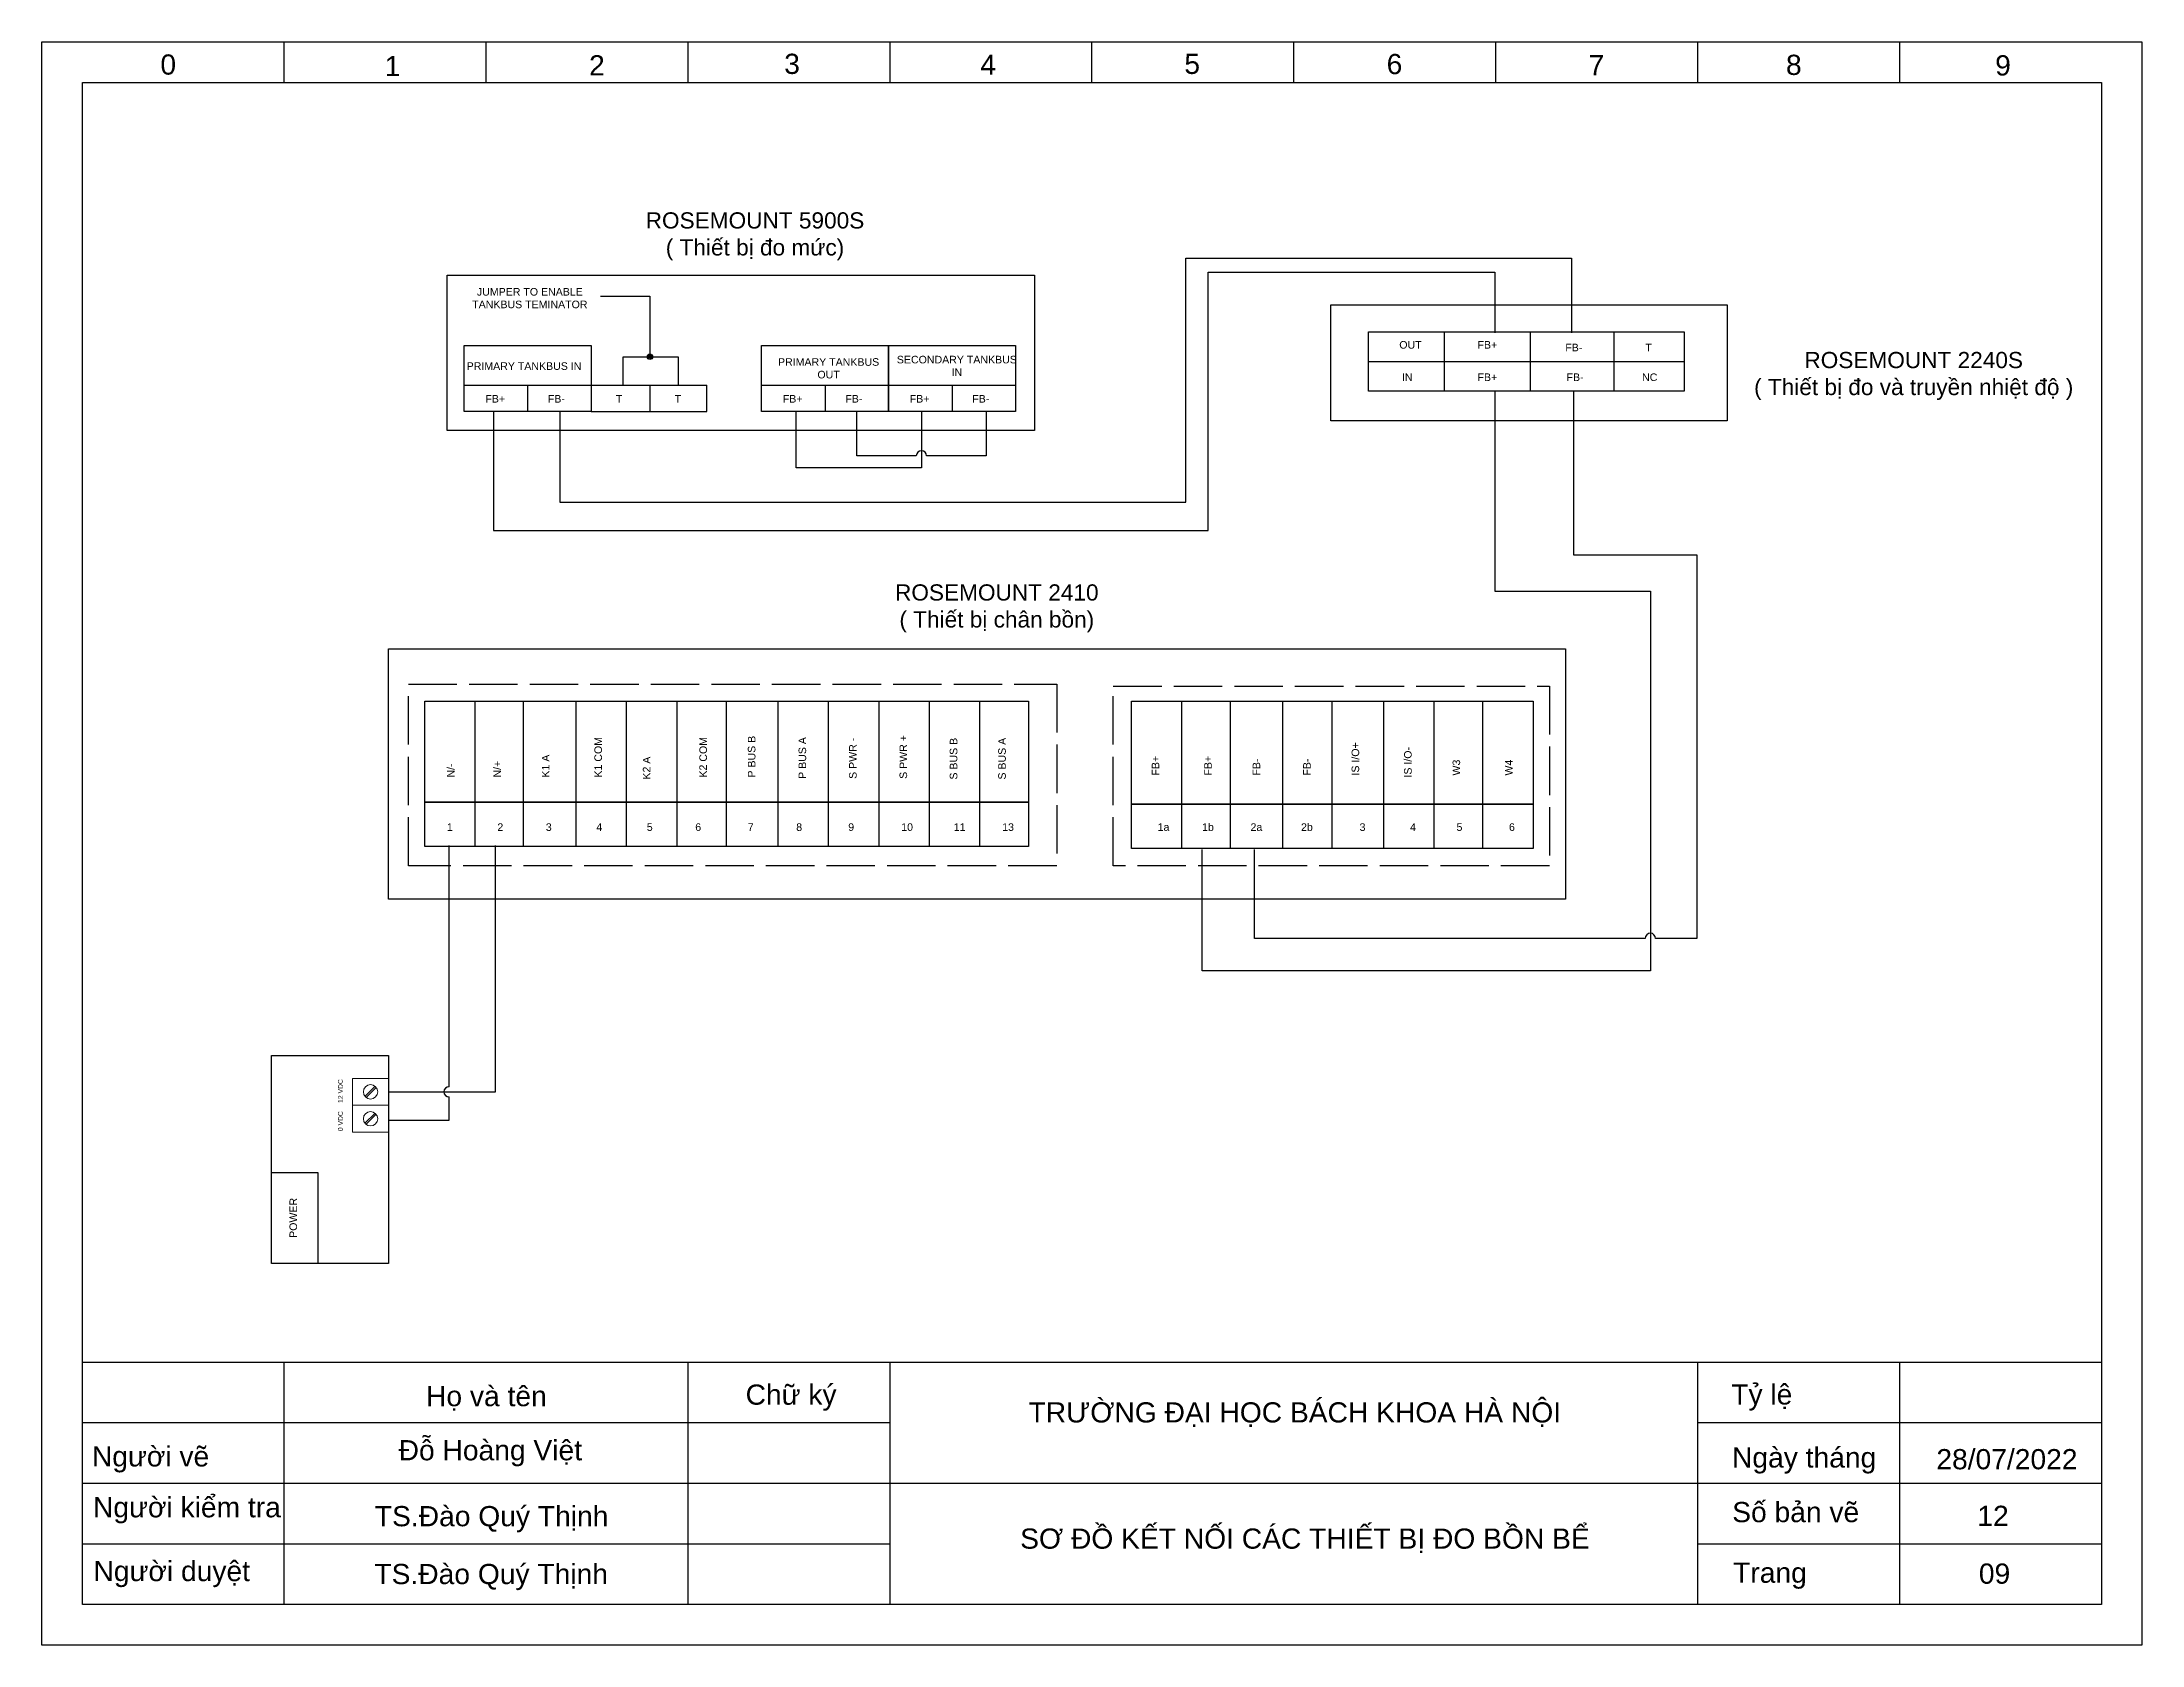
# Model space of a CAD drawing. Header units: inches. Extents: x 1923212 to 1925881, y 1073103 to 1074593.
# Drawn here: x 1924589 to 1925109, y 1073103 to 1073500 of the extents above; entities that cross this region are included whole.
import ezdxf

# ---------------------------------------------------------------- set-up
doc = ezdxf.new("R2010")
doc.units = ezdxf.units.IN
doc.header["$MEASUREMENT"] = 0
doc.linetypes.add('ACAD_ISO02W100', pattern=[15, 12, -3])
doc.linetypes.add('CONTINOUS', pattern=[0])
for name, color, linetype, lineweight in [('11', 7, 'CONTINOUS', 5), ('Net chu', 240, 'Continuous', 25), ('Net gach', 7, 'ACAD_ISO02W100', 25), ('Net vien', 5, 'Continuous', 25), ('P', 250, 'Continuous', 9)]:
    doc.layers.add(name, color=color, linetype=linetype, lineweight=lineweight)
doc.layers.add('SYMS', color=7, linetype='Continuous')
doc.layers.add('YEL_14_THHN', color=2, linetype='Continuous')
doc.styles.get("Standard").update_dxf_attribs({"font": 'arial.ttf'})

msp = doc.modelspace()

# ---------------------------------------------------------------- texts
at = {"color": 150, "attachment_point": 1}
for s, width, heights, insert, char_height in [('\\pxqc;ROSEMOUNT 5900S \\P( Thiết bị đo mức)', 54.0568, [0], (1924738.72, 1073457.77), 4.0084), ('\\pxqc;JUMPER TO ENABLE TANKBUS TEMINATOR', 34.1418, [0], (1924692.93, 1073439.02), 1.8767), ('OUT', 6.1068, [0], (1924925.29, 1073425.89), 1.877), ('FB+', 6.1068, [0], (1924944.66, 1073425.89), 1.877), ('PRIMARY TANKBUS IN', 29.997, [0], (1924694.36, 1073420.62), 1.8767), ('PRIMARY TANKBUS IN', 29.997, [0], (1924694.36, 1073420.62), 1.8767), ('\\pxqc;PRIMARY TANKBUS OUT', 28.8536, [0], (1924769.55, 1073421.64), 1.8767), ('\\pxqc;SECONDARY TANKBUS IN', 29.997, [5.05], (1924800.74, 1073422.23), 1.8767), ('FB-', 6.1068, [0], (1924966.4, 1073425.22), 1.877), ('T', 6.1068, [0], (1924986.22, 1073425.22), 1.88), ('\\pxqc;ROSEMOUNT 2240S \\P( Thiết bị đo và truyền nhiệt độ )', 79.0141, [0], (1925013.16, 1073423.19), 4.0084), ('IN', 6.1068, [0], (1924925.95, 1073417.87), 1.877), ('FB+', 6.1068, [0], (1924944.66, 1073417.87), 1.877), ('FB-', 6.1068, [0], (1924966.71, 1073417.87), 1.877), ('NC', 6.1068, [0], (1924985.41, 1073417.87), 1.877), ('FB+', 6.1068, [0], (1924698.98, 1073412.52), 1.877), ('FB+', 6.1068, [0], (1924698.98, 1073412.52), 1.877), ('FB-', 6.1068, [0], (1924714.46, 1073412.52), 1.877), ('FB-', 6.1068, [0], (1924714.46, 1073412.52), 1.877), ('T', 6.1068, [0], (1924731.31, 1073412.52), 1.88), ('T', 6.1068, [0], (1924745.85, 1073412.52), 1.88), ('FB+', 6.1068, [0], (1924772.64, 1073412.52), 1.877), ('FB-', 6.1068, [0], (1924788.12, 1073412.52), 1.877), ('FB+', 6.1068, [0], (1924804.07, 1073412.52), 1.877), ('FB-', 6.1068, [0], (1924819.55, 1073412.52), 1.877), ('\\pxqc;ROSEMOUNT 2410 \\P( Thiết bị chân bồn)', 55.4743, [0], (1924797.89, 1073365.63), 4.0084), ('1', 6.1068, [0], (1924689.46, 1073306.45), 1.88), ('2', 6.1068, [0], (1924701.96, 1073306.45), 1.88), ('3', 6.1068, [0], (1924713.96, 1073306.45), 1.88), ('4', 6.1068, [0], (1924726.46, 1073306.45), 1.88), ('5', 6.1068, [0], (1924738.96, 1073306.45), 1.88), ('6', 6.1068, [0], (1924750.96, 1073306.45), 1.88), ('7', 6.1068, [0], (1924763.96, 1073306.45), 1.88), ('8', 6.1068, [0], (1924775.96, 1073306.45), 1.88), ('9', 6.1068, [0], (1924788.84, 1073306.45), 1.88), ('10', 6.1068, [0], (1924801.96, 1073306.45), 1.877), ('11', 6.1068, [0], (1924814.96, 1073306.45), 1.877), ('13', 6.1068, [0], (1924826.96, 1073306.45), 1.877), ('1a', 6.1068, [0], (1924865.46, 1073306.45), 1.877), ('1b', 6.1068, [0], (1924876.46, 1073306.45), 1.877), ('2a', 6.1068, [0], (1924888.46, 1073306.45), 1.877), ('2b', 6.1068, [0], (1924900.96, 1073306.45), 1.877), ('3', 6.1068, [0], (1924915.46, 1073306.45), 1.88), ('4', 6.1068, [0], (1924927.96, 1073306.45), 1.88), ('5', 6.1068, [0], (1924939.46, 1073306.45), 1.88), ('6', 6.1068, [0], (1924952.46, 1073306.45), 1.88)]:
    msp.add_mtext_dynamic_manual_height_columns(s, width=width, gutter_width=23.46, heights=heights, dxfattribs=dict(at, insert=insert, char_height=char_height))
at = {"color": 150, "attachment_point": 1, "rotation": 90}
for s, width, insert, char_height in [('K1 COM', 11.8941, (1924725.98, 1073317.78), 1.877), ('K2 COM', 11.8941, (1924751.98, 1073317.78), 1.877), ('P BUS B', 11.9141, (1924763.98, 1073317.78), 1.877), ('P BUS A', 11.9141, (1924776.54, 1073317.45), 1.877), ('S PWR -', 11.9141, (1924789.04, 1073317.45), 1.877), ('S PWR +', 11.9141, (1924801.54, 1073317.45), 1.877), ('S BUS B', 11.9141, (1924813.98, 1073317.28), 1.877), ('S BUS A', 11.9141, (1924825.98, 1073317.28), 1.877), ('N/+', 6.1068, (1924700.98, 1073317.78), 1.877), ('K1 A', 6.1068, (1924712.98, 1073317.78), 1.877), ('K2 A', 6.1068, (1924737.98, 1073317.28), 1.877), ('FB+', 6.1068, (1924863.98, 1073318.28), 1.877), ('FB+', 6.1068, (1924876.98, 1073318.28), 1.877), ('FB-', 6.1068, (1924888.98, 1073318.28), 1.877), ('FB-', 6.1068, (1924901.48, 1073318.28), 1.877), ('IS I/O+', 11.2722, (1924913.48, 1073318.28), 1.877), ('IS I/O-', 11.2722, (1924926.48, 1073317.78), 1.877), ('W3', 6.1068, (1924938.48, 1073318.28), 1.877), ('W4', 6.1068, (1924951.48, 1073318.28), 1.877), ('N/-', 6.1068, (1924689.48, 1073317.78), 1.877), ('12 VDC', 9.4868, (1924662.49, 1073237.21), 1.2), ('0 VDC', 9.4868, (1924662.49, 1073230.21), 1.2), ('POWER ', 11.8941, (1924650.48, 1073203.78), 1.877)]:
    msp.add_mtext_dynamic_manual_height_columns(s, width=width, gutter_width=23.46, heights=[0], dxfattribs=dict(at, insert=insert, char_height=char_height))
at = {"layer": 'Net chu', "char_height": 5, "attachment_point": 1}
for s, width, insert in [('0', 5.5431, (1924618.52, 1073496.87)), ('1', 5.5431, (1924674.06, 1073496.49)), ('2', 5.5431, (1924724.67, 1073496.68)), ('3', 5.5431, (1924772.99, 1073497.04)), ('4', 5.5431, (1924821.55, 1073496.84)), ('5', 5.5431, (1924872.07, 1073497.04)), ('6', 5.5431, (1924922.16, 1073496.99)), ('7', 5.5431, (1924972.17, 1073496.73)), ('8', 5.5431, (1925021.04, 1073496.79)), ('9', 5.5431, (1925072.85, 1073496.66)), ('\\pxqc;Họ và tên', 58.6836, (1924669.9, 1073167.09)), ('\\pxqc;Chữ ký', 33.3231, (1924758.03, 1073167.46)), ('\\pxql;Tỷ lệ', 33.3231, (1925007.49, 1073167.51)), ('\\pxqc;TRƯỜNG ĐẠI HỌC BÁCH KHOA HÀ NỘI', 142.8898, (1924827.98, 1073163.06)), ('\\pxql;Người vẽ', 41.5076, (1924601.56, 1073152.17)), ('\\pxqc;Đỗ Hoàng Việt', 92.8933, (1924653.77, 1073153.69)), ('\\pxql;Ngày tháng', 36.6969, (1925007.68, 1073151.9)), ('28/07/2022', 6.1952, (1925058.28, 1073151.47)), ('Người kiểm tra', 49.6065, (1924601.83, 1073139.57)), ('\\pxqc;TS.Đào Quý Thịnh', 58.5505, (1924671.26, 1073137.36)), ('\\pxql;Số bản vẽ', 33.3231, (1925007.73, 1073138.37)), ('12', 6.1952, (1925068.43, 1073137.44)), ('SƠ ĐỒ KẾT NỐI CÁC THIẾT BỊ ĐO BỒN BỂ', 146.174, (1924831.41, 1073131.8)), ('\\pxql;Người duyệt', 41.5076, (1924601.95, 1073123.77)), ('\\pxqc;TS.Đào Quý Thịnh', 58.5505, (1924671.15, 1073123.03)), ('\\pxql;Trang', 33.3231, (1925007.96, 1073123.36)), ('09', 6.1952, (1925068.81, 1073123.13))]:
    msp.add_mtext_dynamic_manual_height_columns(s, width=width, gutter_width=25, heights=[0], dxfattribs=dict(at, insert=insert))

# ---------------------------------------------------------------- blocks, each defined once
blk = doc.blocks.new('WDDOT')
for radius in [0.72, 0.449, 0.223]:
    blk.add_circle((0, 0), radius)

# ---------------------------------------------------------------- linework, layer by layer
for p, q in [((1924727.52, 1073437.02), (1924739.72, 1073437.02)), ((1924739.72, 1073437.02), (1924739.72, 1073422)), ((1924936.37, 1073428.15), (1924936.37, 1073413.45)), ((1924957.74, 1073428.15), (1924957.74, 1073413.45)), ((1924978.45, 1073428.15), (1924978.45, 1073413.45)), ((1924733.15, 1073414.96), (1924733.15, 1073422)), ((1924733.15, 1073422), (1924746.76, 1073422)), ((1924746.76, 1073422), (1924746.76, 1073414.96)), ((1924917.66, 1073420.8), (1924995.82, 1073420.8)), ((1924693.74, 1073414.96), (1924725.17, 1073414.96)), ((1924693.74, 1073414.96), (1924725.17, 1073414.96)), ((1924709.46, 1073414.96), (1924709.46, 1073408.4)), ((1924709.46, 1073414.96), (1924709.46, 1073408.4)), ((1924725.17, 1073414.96), (1924753.79, 1073414.96)), ((1924739.72, 1073414.96), (1924739.72, 1073408.4)), ((1924753.79, 1073408.4), (1924753.79, 1073414.96)), ((1924767.4, 1073414.96), (1924798.83, 1073414.96)), ((1924783.12, 1073414.96), (1924783.12, 1073408.4)), ((1924798.83, 1073414.96), (1924830.27, 1073414.96)), ((1924814.55, 1073414.96), (1924814.55, 1073408.4)), ((1924725.17, 1073408.4), (1924753.79, 1073408.4)), ((1924696.46, 1073300.68), (1924696.46, 1073336.68)), ((1924708.46, 1073300.68), (1924708.46, 1073336.68)), ((1924721.46, 1073300.68), (1924721.46, 1073336.68)), ((1924733.96, 1073300.68), (1924733.96, 1073336.68)), ((1924746.46, 1073300.68), (1924746.46, 1073336.68)), ((1924758.71, 1073300.68), (1924758.71, 1073336.68)), ((1924771.46, 1073300.68), (1924771.46, 1073336.68)), ((1924783.96, 1073300.68), (1924783.96, 1073336.68)), ((1924796.46, 1073300.68), (1924796.46, 1073336.68)), ((1924808.96, 1073300.68), (1924808.96, 1073336.68)), ((1924821.46, 1073300.68), (1924821.46, 1073336.68)), ((1924871.46, 1073300.18), (1924871.46, 1073336.68)), ((1924883.46, 1073300.18), (1924883.46, 1073336.68)), ((1924896.46, 1073300.18), (1924896.46, 1073336.68)), ((1924908.71, 1073300.18), (1924908.71, 1073336.68)), ((1924921.46, 1073300.18), (1924921.46, 1073336.68)), ((1924933.96, 1073300.18), (1924933.96, 1073336.68)), ((1924945.96, 1073300.18), (1924945.96, 1073336.68)), ((1924645.99, 1073219.95), (1924645.99, 1073219.95)), ((1924645.99, 1073219.95), (1924657.49, 1073219.95)), ((1924657.49, 1073219.95), (1924657.49, 1073197.45))]:
    msp.add_line(p, q)
for points in [[(1924689.52, 1073442.18), (1924834.96, 1073442.18), (1924834.96, 1073403.7), (1924689.52, 1073403.7)], [(1924908.31, 1073434.83), (1925006.51, 1073434.83), (1925006.51, 1073406.1), (1924908.31, 1073406.1)], [(1924917.66, 1073428.15), (1924995.82, 1073428.15), (1924995.82, 1073413.45), (1924917.66, 1073413.45)], [(1924693.74, 1073424.82), (1924725.17, 1073424.82), (1924725.17, 1073408.4), (1924693.74, 1073408.4)], [(1924693.74, 1073424.82), (1924725.17, 1073424.82), (1924725.17, 1073408.4), (1924693.74, 1073408.4)], [(1924767.4, 1073424.82), (1924798.83, 1073424.82), (1924798.83, 1073408.4), (1924767.4, 1073408.4)], [(1924798.83, 1073424.82), (1924830.27, 1073424.82), (1924830.27, 1073408.4), (1924798.83, 1073408.4)], [(1924674.96, 1073349.68), (1924966.46, 1073349.68), (1924966.46, 1073287.68), (1924674.96, 1073287.68)], [(1924683.96, 1073336.68), (1924833.46, 1073336.68), (1924833.46, 1073311.68), (1924683.96, 1073311.68)], [(1924858.96, 1073336.68), (1924958.46, 1073336.68), (1924958.46, 1073311.18), (1924858.96, 1073311.18)], [(1924683.96, 1073311.68), (1924833.46, 1073311.68), (1924833.46, 1073300.68), (1924683.96, 1073300.68)], [(1924858.96, 1073311.18), (1924958.46, 1073311.18), (1924958.46, 1073300.18), (1924858.96, 1073300.18)], [(1924645.99, 1073248.95), (1924674.99, 1073248.95), (1924674.99, 1073197.45), (1924645.99, 1073197.45)]]:
    msp.add_lwpolyline(points, close=True)
at = {"layer": '11', "linetype": 'Continuous'}
for points in [[(1924674.99, 1073243.28), (1924674.99, 1073236.61), (1924666.11, 1073236.61), (1924666.11, 1073243.28)], [(1924674.99, 1073236.61), (1924674.99, 1073229.95), (1924666.11, 1073229.95), (1924666.11, 1073236.61)]]:
    msp.add_lwpolyline(points, close=True, dxfattribs=at)
at = {"layer": 'Net gach'}
for points in [[(1924679.96, 1073340.95), (1924840.46, 1073340.95), (1924840.46, 1073295.95), (1924679.96, 1073295.95)], [(1924854.46, 1073340.45), (1924962.46, 1073340.45), (1924962.46, 1073295.95), (1924854.46, 1073295.95)]]:
    msp.add_lwpolyline(points, close=True, dxfattribs=at)
at = {"layer": 'Net vien'}
for p, q in [((1924649.2, 1073489.95), (1924649.2, 1073499.95)), ((1924699.2, 1073489.95), (1924699.2, 1073499.95)), ((1924749.2, 1073489.95), (1924749.2, 1073499.95)), ((1924799.2, 1073489.95), (1924799.2, 1073499.95)), ((1924849.2, 1073489.95), (1924849.2, 1073499.95)), ((1924899.2, 1073489.95), (1924899.2, 1073499.95)), ((1924949.2, 1073489.95), (1924949.2, 1073499.95)), ((1924999.2, 1073489.95), (1924999.2, 1073499.95)), ((1924999.2, 1073489.95), (1924999.2, 1073499.95)), ((1924999.2, 1073489.95), (1924999.2, 1073499.95)), ((1924999.2, 1073489.95), (1924999.2, 1073499.95)), ((1924999.2, 1073489.95), (1924999.2, 1073499.95)), ((1924999.2, 1073489.95), (1924999.2, 1073499.95)), ((1924999.2, 1073489.95), (1924999.2, 1073499.95)), ((1924999.2, 1073489.95), (1924999.2, 1073499.95)), ((1925049.2, 1073489.95), (1925049.2, 1073499.95)), ((1924599.2, 1073112.95), (1924599.2, 1073489.95)), ((1924599.2, 1073489.95), (1925099.2, 1073489.95)), ((1925099.2, 1073489.95), (1925099.2, 1073112.95)), ((1925099.2, 1073172.95), (1924599.2, 1073172.95)), ((1924649.2, 1073112.95), (1924649.2, 1073172.95)), ((1924749.2, 1073112.95), (1924749.2, 1073172.95)), ((1924799.2, 1073112.95), (1924799.2, 1073172.95)), ((1924999.2, 1073112.95), (1924999.2, 1073172.95)), ((1925049.2, 1073112.95), (1925049.2, 1073172.95)), ((1924799.2, 1073157.95), (1924599.2, 1073157.95)), ((1925099.2, 1073157.95), (1924999.2, 1073157.95)), ((1925099.2, 1073142.95), (1924599.2, 1073142.95)), ((1924799.2, 1073127.95), (1924599.2, 1073127.95)), ((1925099.2, 1073127.95), (1924999.2, 1073127.95)), ((1925099.2, 1073112.95), (1924599.2, 1073112.95)), ((1925099.2, 1073112.95), (1924599.2, 1073112.95))]:
    msp.add_line(p, q, dxfattribs=at)
msp.add_lwpolyline([(1924589.2, 1073102.95), (1924589.2, 1073499.95), (1925109.2, 1073499.95), (1925109.2, 1073102.95), (1924589.2, 1073102.95)], close=True, dxfattribs=at)
at = {"layer": 'P', "color": 0, "linetype": 'Continuous'}
for points in [[(1924671.66, 1073241.33), (1924669.16, 1073238.83)], [(1924669.43, 1073238.56), (1924671.93, 1073241.06)], [(1924671.66, 1073234.67), (1924669.16, 1073232.17)], [(1924669.43, 1073231.9), (1924671.93, 1073234.4)]]:
    msp.add_lwpolyline(points, dxfattribs=at)
for centre in [(1924670.55, 1073239.95), (1924670.55, 1073233.28)]:
    msp.add_circle(centre, 1.78, dxfattribs=at)
at = {"layer": 'YEL_14_THHN'}
for p, q in [((1924872.46, 1073385.95), (1924872.46, 1073446.45)), ((1924872.46, 1073446.45), (1924967.96, 1073446.45)), ((1924967.96, 1073446.45), (1924967.96, 1073427.95)), ((1924877.96, 1073378.95), (1924877.96, 1073442.95)), ((1924877.96, 1073442.95), (1924948.96, 1073442.95)), ((1924948.96, 1073442.95), (1924948.96, 1073427.95)), ((1924948.96, 1073413.45), (1924948.96, 1073363.95)), ((1924968.46, 1073413.45), (1924968.46, 1073372.95)), ((1924700.96, 1073408.4), (1924700.96, 1073378.95)), ((1924717.46, 1073408.4), (1924717.46, 1073385.95)), ((1924775.96, 1073394.45), (1924775.96, 1073408.45)), ((1924790.96, 1073397.45), (1924790.96, 1073408.45)), ((1924806.96, 1073408.4), (1924806.96, 1073394.45)), ((1924822.96, 1073408.4), (1924822.96, 1073397.45)), ((1924806.96, 1073394.45), (1924775.96, 1073394.45)), ((1924805.69, 1073397.45), (1924790.96, 1073397.45)), ((1924822.96, 1073397.45), (1924808.23, 1073397.45)), ((1924717.46, 1073385.95), (1924872.46, 1073385.95)), ((1924700.96, 1073378.95), (1924877.96, 1073378.95)), ((1924968.46, 1073372.95), (1924998.96, 1073372.95)), ((1924998.96, 1073372.95), (1924998.96, 1073277.95)), ((1924948.96, 1073363.95), (1924987.46, 1073363.95)), ((1924987.46, 1073363.95), (1924987.46, 1073269.95)), ((1924689.99, 1073241.22), (1924689.99, 1073300.95)), ((1924701.49, 1073239.95), (1924701.49, 1073300.95)), ((1924876.46, 1073269.95), (1924876.46, 1073299.95)), ((1924889.46, 1073277.95), (1924889.46, 1073299.95)), ((1924986.19, 1073277.95), (1924889.46, 1073277.95)), ((1924998.96, 1073277.95), (1924988.73, 1073277.95)), ((1924987.46, 1073269.95), (1924876.46, 1073269.95)), ((1924674.99, 1073239.95), (1924701.49, 1073239.95)), ((1924689.99, 1073232.95), (1924689.99, 1073238.68)), ((1924674.99, 1073232.95), (1924689.99, 1073232.95))]:
    msp.add_line(p, q, dxfattribs=at)
for centre, start, end in [((1924806.96, 1073397.45), 0, 180), ((1924987.46, 1073277.95), 0, 180), ((1924689.99, 1073239.95), 90, 270)]:
    msp.add_arc(centre, 1.27, start, end, dxfattribs=at)

# ---------------------------------------------------------------- block references
at = {"layer": 'SYMS', "xscale": 0.9383440772889546, "yscale": 0.9383440772889546, "zscale": 0.9383440772889546}
msp.add_blockref('WDDOT', (1924739.72, 1073422), dxfattribs=at)

msp.set_redraw_order([(e.dxf.handle, doc.entitydb.next_handle()) for e in msp.query("TEXT MTEXT ATTDEF DIMENSION ARC_DIMENSION")])  # texts and dimensions are drawn at this point

doc.saveas('drawing.dxf')
